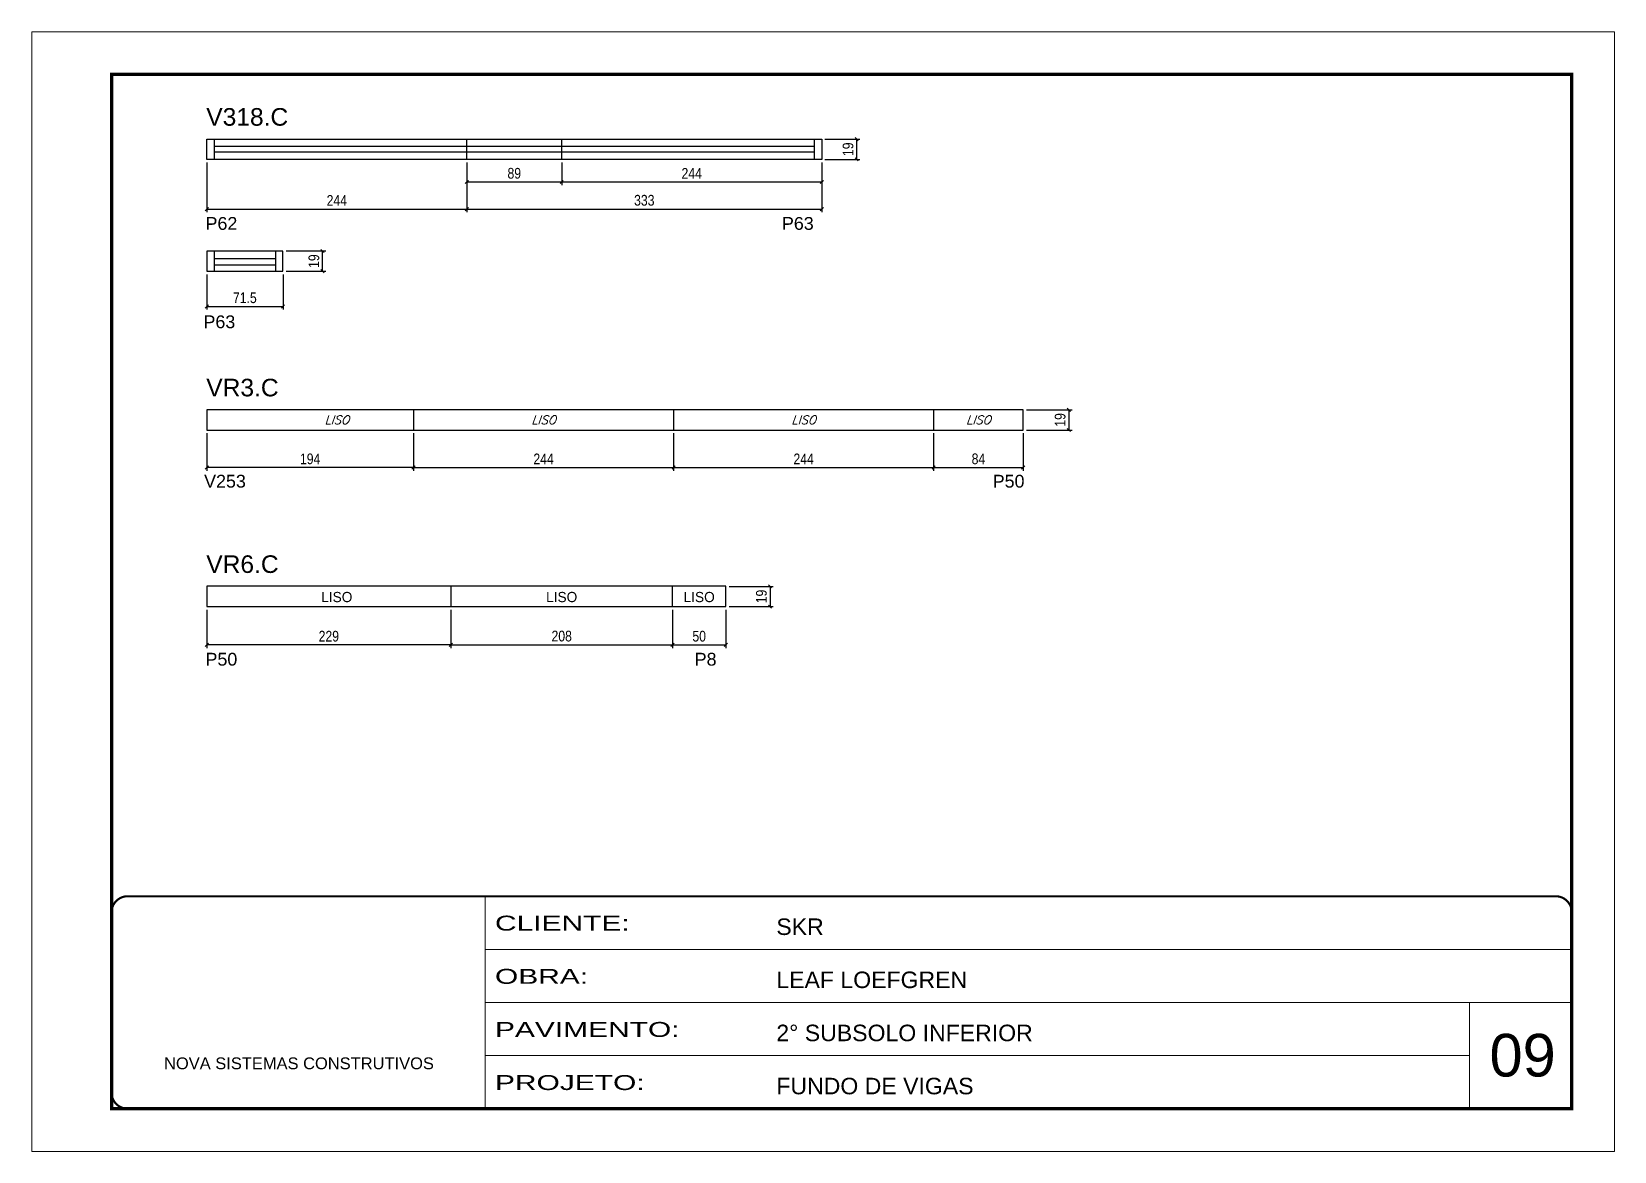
# Model space of a CAD drawing. Header units: millimetres. Extents: x 1959 to 8212, y 239 to 4735.
# Drawn here: x 1959 to 3444, y 1388 to 2438 of the extents above; entities that cross this region are included whole.
import ezdxf
from ezdxf.enums import TextEntityAlignment as Align

# ---------------------------------------------------------------- set-up
doc = ezdxf.new("R2010")
doc.units = ezdxf.units.MM
doc.linetypes.add('CONTINUO', pattern=[0])
doc.linetypes.add('DASHED', pattern=[0.75, 0.5, -0.25])
for name, color, linetype in [('5', 5, 'Continuous'), ('COTA', 241, 'Continuous'), ('NOMENCLATURA', 7, 'Continuous'), ('Painéis', 200, 'Continuous'), ('SARR_2.2x7', 40, 'Continuous'), ('texto', 7, 'Continuous')]:
    doc.layers.add(name, color=color, linetype=linetype)
for name, color, linetype, lineweight in [('CARIMBO', 255, 'Continuous', 9), ('Folhas', 255, 'Continuous', 9), ('SARRAFO DE PRESSAO', 251, 'DASHED', 9)]:
    doc.layers.add(name, color=color, linetype=linetype, lineweight=lineweight)
doc.styles.add('ARIAL', font='arial.ttf')
doc.styles.add('COTA TECNICA', font='techl___.ttf', dxfattribs={"height": 10})
doc.styles.add('COTA TECNICA-50', font='techl___.ttf', dxfattribs={"height": 10})
doc.styles.add('ROMANS', font='romans.shx')
doc.styles.get("Standard").update_dxf_attribs({"font": 'arial.ttf'})
doc.styles.add('Tecnologia', font='')
doc.styles.get('Tecnologia').set_extended_font_data('Forgotten Futurist')
doc.dimstyles.new('COTA PAINEL-50', dxfattribs={"dimtxt": 10, "dimasz": 3, "dimexe": 3, "dimexo": 3, "dimgap": 3, "dimtad": 1, "dimdec": 1, "dimzin": 12, "dimdsep": 46, "dimtxsty": 'COTA TECNICA-50', "dimblk1": 'OBLIQUE', "dimblk2": 'OBLIQUE', "dimsah": 1, "dimcen": 0.9, "dimclrd": 4, "dimclre": 4, "dimclrt": 240, "dimadec": 1, "dimazin": 3, "dimtfac": 1, "dimtdec": 1, "dimtmove": 0, "dimatfit": 3, "dimfxl": 1, "dimtolj": 1, "dimtzin": 12, "dimarcsym": 0})
doc.dimstyles.new('PAINEL', dxfattribs={"dimtxt": 10, "dimasz": 3, "dimexe": 3, "dimexo": 3, "dimgap": 3, "dimtad": 1, "dimdec": 1, "dimzin": 12, "dimdsep": 46, "dimtxsty": 'COTA TECNICA', "dimblk1": 'OBLIQUE', "dimblk2": 'OBLIQUE', "dimsah": 1, "dimcen": 0.9, "dimclrd": 4, "dimclre": 4, "dimclrt": 240, "dimadec": 1, "dimazin": 3, "dimtfac": 1, "dimtdec": 1, "dimtmove": 0, "dimatfit": 3, "dimfxl": 1, "dimtolj": 1, "dimtzin": 12, "dimarcsym": 0})

msp = doc.modelspace()

# ---------------------------------------------------------------- texts
at = {"layer": '5', "linetype": 'Continuous'}
for s, rotation, p in [('P62', 359.99996, (2121.92, 2252.24)), ('P63', 359.99996, (2662.74, 2252.24)), ('P63', 359.99996, (2119.99, 2159.99)), ('V253', 359.99996, (2120.6, 2010.5)), ('P50', 359.99996, (2860.51, 2010.5)), ('P50', 0.00004, (2121.88, 1843.56)), ('P8', 0.00004, (2580.87, 1843.56))]:
    msp.add_text(s, height=12, rotation=rotation, dxfattribs=at).set_placement(p)
at = {"layer": 'CARIMBO', "style": 'Tecnologia'}
for p in [(2245.08, 1903.08), (2456.08, 1903.08), (2585.08, 1903.08)]:
    msp.add_text('LISO', height=9.599, dxfattribs=at).set_placement(p, align=Align.CENTER)
at = {"layer": 'CARIMBO', "style": 'ARIAL'}
msp.add_text('09', height=40, dxfattribs=at).set_placement((3326.63, 1458.21))
at = {"layer": 'NOMENCLATURA', "linetype": 'Continuous'}
for s, p in [('V318.C', (2122.61, 2349.9)), ('VR3.C', (2122.61, 2096.07)), ('VR6.C', (2122.61, 1930.48))]:
    msp.add_text(s, height=16.5, dxfattribs=at).set_placement(p)
at = {"layer": 'texto', "color": 2, "char_height": 8, "attachment_point": 5, "style": 'ROMANS'}
for insert in [(2245.08, 2073.99), (2439.08, 2073.98), (2683.08, 2073.98), (2847.08, 2074)]:
    msp.add_mtext('{\\Q19;\\C256;LISO}', dxfattribs=dict(at, insert=insert))

# ---------------------------------------------------------------- blocks, each defined once
blk = doc.blocks.new('9999999999')
at = {"color": 30, "linetype": 'CONTINUO'}
for p, q in [((98564.6, 34230.2), (98564.6, 34429.4)), ((98564.6, 34379.6), (99584, 34379.6)), ((98564.6, 34329.8), (99488, 34329.8)), ((99584, 34329.8), (99488, 34329.8)), ((99488, 34329.8), (99488, 34230.2)), ((98564.6, 34280), (99488, 34280))]:
    blk.add_line(p, q, dxfattribs=at)
at = {"color": 30, "linetype": 'CONTINUO', "const_width": 2}
blk.add_lwpolyline([(99584, 34230.2), (99584, 34414.4, 0.414214), (99569, 34429.4), (98229, 34429.4, 0.414214), (98214, 34414.4), (98214, 34245.2, 0.414214), (98229, 34230.2), (99584, 34230.2)], format="xyb", dxfattribs=at)
at = {"layer": 'Folhas'}
blk.add_lwpolyline([(98139, 34190.2), (99624, 34190.2), (99624, 35240.2), (98139, 35240.2)], close=True, dxfattribs=at)
at = {"layer": 'Folhas', "color": 30, "const_width": 3}
blk.add_lwpolyline([(98214, 34230.2), (99584, 34230.2), (99584, 35200.2), (98214, 35200.2)], close=True, dxfattribs=at)
at = {"color": 7, "linetype": 'Continuous', "ltscale": 5, "style": 'ARIAL'}
for s, height, p in [('SKR', 15.48, (98837.7, 34393.1)), ('LEAF LOEFGREN', 15.483, (98837.7, 34343.3)), ('2° SUBSOLO INFERIOR', 15.483, (98837.7, 34293.5)), ('NOVA SISTEMAS CONSTRUTIVOS', 11.059, (98263.2, 34267.2)), ('FUNDO DE VIGAS', 15.483, (98837.7, 34243.7))]:
    blk.add_text(s, height=height, dxfattribs=at).set_placement(p)
at = {"layer": 'Folhas', "color": 7, "style": 'Tecnologia', "width": 1.5}
for s, p in [('CLIENTE:', (98573.7, 34397.2)), ('OBRA:', (98573.7, 34347.3)), ('PAVIMENTO:', (98573.7, 34297.5)), ('PROJETO:', (98573.7, 34247.7))]:
    blk.add_text(s, height=14, dxfattribs=at).set_placement(p)
blk = doc.blocks.new('_Oblique')
at = {"color": 0, "linetype": 'ByBlock', "lineweight": -2}
blk.add_line((-0.5, -0.5), (0.5, 0.5), dxfattribs=at)
blk = doc.blocks.new('*D131')
at = {"layer": 'COTA', "color": 4, "linetype": 'ByBlock', "lineweight": -2, "transparency": 16777216}
for p, q in [((2123.1, 2315.3), (2123.1, 2268.7)), ((2367.1, 2315.3), (2367.1, 2268.7)), ((2123.1, 2271.7), (2367.1, 2271.7))]:
    blk.add_line(p, q, dxfattribs=at)
at = {"layer": 'Defpoints', "color": 0, "linetype": 'ByBlock', "transparency": 16777216}
for p in [(2123.1, 2318.3), (2367.1, 2318.3), (2367.1, 2271.7)]:
    blk.add_point(p, dxfattribs=at)
at = {"layer": 'COTA', "color": 4, "linetype": 'ByBlock', "lineweight": -2, "transparency": 16777216, "xscale": 3, "yscale": 3, "zscale": 3, "rotation": 180}
blk.add_blockref('_Oblique', (2123.1, 2271.7), dxfattribs=at)
at = {"layer": 'COTA', "color": 4, "linetype": 'ByBlock', "lineweight": -2, "transparency": 16777216, "xscale": 3, "yscale": 3, "zscale": 3}
blk.add_blockref('_Oblique', (2367.1, 2271.7), dxfattribs=at)
at = {"layer": 'COTA', "color": 240, "linetype": 'ByBlock', "transparency": 16777216, "insert": (2245.1, 2279.8), "char_height": 10, "attachment_point": 5, "style": 'COTA TECNICA-50'}
blk.add_mtext('\\A1;244', dxfattribs=at)
blk = doc.blocks.new('*D132')
at = {"layer": 'COTA', "color": 4, "linetype": 'ByBlock', "lineweight": -2, "transparency": 16777216}
for p, q in [((2367.1, 2315.3), (2367.1, 2268.7)), ((2700.1, 2315.3), (2700.1, 2268.7)), ((2367.1, 2271.7), (2700.1, 2271.7))]:
    blk.add_line(p, q, dxfattribs=at)
at = {"layer": 'Defpoints', "color": 0, "linetype": 'ByBlock', "transparency": 16777216}
for p in [(2367.1, 2318.3), (2700.1, 2318.3), (2700.1, 2271.7)]:
    blk.add_point(p, dxfattribs=at)
at = {"layer": 'COTA', "color": 4, "linetype": 'ByBlock', "lineweight": -2, "transparency": 16777216, "xscale": 3, "yscale": 3, "zscale": 3, "rotation": 180}
blk.add_blockref('_Oblique', (2367.1, 2271.7), dxfattribs=at)
at = {"layer": 'COTA', "color": 4, "linetype": 'ByBlock', "lineweight": -2, "transparency": 16777216, "xscale": 3, "yscale": 3, "zscale": 3}
blk.add_blockref('_Oblique', (2700.1, 2271.7), dxfattribs=at)
at = {"layer": 'COTA', "color": 240, "linetype": 'ByBlock', "transparency": 16777216, "insert": (2533.6, 2279.9), "char_height": 10, "attachment_point": 5, "style": 'COTA TECNICA-50'}
blk.add_mtext('\\A1;333', dxfattribs=at)
blk = doc.blocks.new('*D133')
at = {"layer": 'COTA', "color": 4, "lineweight": -2, "transparency": 16777216}
for p, q in [((2703.1, 2337.3), (2735.9, 2337.3)), ((2732.9, 2318.3), (2732.9, 2337.3)), ((2703.1, 2318.3), (2735.9, 2318.3))]:
    blk.add_line(p, q, dxfattribs=at)
at = {"layer": 'Defpoints', "color": 0, "transparency": 16777216}
for p in [(2700.1, 2337.3), (2732.9, 2337.3), (2700.1, 2318.3)]:
    blk.add_point(p, dxfattribs=at)
at = {"layer": 'COTA', "color": 4, "lineweight": -2, "transparency": 16777216, "xscale": 3, "yscale": 3, "zscale": 3}
for p, rotation in [((2732.9, 2337.3), 90), ((2732.9, 2318.3), 270)]:
    blk.add_blockref('_Oblique', p, dxfattribs=dict(at, rotation=rotation))
at = {"layer": 'COTA', "color": 240, "transparency": 16777216, "insert": (2724.8, 2327.8), "char_height": 10, "attachment_point": 5, "rotation": 90, "style": 'COTA TECNICA'}
blk.add_mtext('\\A1;19', dxfattribs=at)
blk = doc.blocks.new('*D134')
at = {"layer": 'COTA', "color": 4, "lineweight": -2, "transparency": 16777216}
for p, q in [((2367.1, 2315.3), (2367.1, 2294.1)), ((2456.1, 2315.3), (2456.1, 2294.1)), ((2367.1, 2297.1), (2456.1, 2297.1))]:
    blk.add_line(p, q, dxfattribs=at)
at = {"layer": 'Defpoints', "color": 0, "transparency": 16777216}
for p in [(2367.1, 2318.3), (2456.1, 2318.3), (2456.1, 2297.1)]:
    blk.add_point(p, dxfattribs=at)
at = {"layer": 'COTA', "color": 4, "lineweight": -2, "transparency": 16777216, "xscale": 3, "yscale": 3, "zscale": 3, "rotation": 180}
blk.add_blockref('_Oblique', (2367.1, 2297.1), dxfattribs=at)
at = {"layer": 'COTA', "color": 4, "lineweight": -2, "transparency": 16777216, "xscale": 3, "yscale": 3, "zscale": 3}
blk.add_blockref('_Oblique', (2456.1, 2297.1), dxfattribs=at)
at = {"layer": 'COTA', "color": 240, "transparency": 16777216, "insert": (2411.6, 2305.2), "char_height": 10, "attachment_point": 5, "style": 'COTA TECNICA'}
blk.add_mtext('\\A1;89', dxfattribs=at)
blk = doc.blocks.new('*D135')
at = {"layer": 'COTA', "color": 4, "lineweight": -2, "transparency": 16777216}
for p, q in [((2456.1, 2315.3), (2456.1, 2294.1)), ((2700.1, 2315.3), (2700.1, 2294.1)), ((2456.1, 2297.1), (2700.1, 2297.1))]:
    blk.add_line(p, q, dxfattribs=at)
at = {"layer": 'Defpoints', "color": 0, "transparency": 16777216}
for p in [(2456.1, 2318.3), (2700.1, 2318.3), (2700.1, 2297.1)]:
    blk.add_point(p, dxfattribs=at)
at = {"layer": 'COTA', "color": 4, "lineweight": -2, "transparency": 16777216, "xscale": 3, "yscale": 3, "zscale": 3, "rotation": 180}
blk.add_blockref('_Oblique', (2456.1, 2297.1), dxfattribs=at)
at = {"layer": 'COTA', "color": 4, "lineweight": -2, "transparency": 16777216, "xscale": 3, "yscale": 3, "zscale": 3}
blk.add_blockref('_Oblique', (2700.1, 2297.1), dxfattribs=at)
at = {"layer": 'COTA', "color": 240, "transparency": 16777216, "insert": (2578.1, 2305.2), "char_height": 10, "attachment_point": 5, "style": 'COTA TECNICA'}
blk.add_mtext('\\A1;244', dxfattribs=at)
blk = doc.blocks.new('*D136')
at = {"layer": 'COTA', "color": 4, "lineweight": -2, "transparency": 16777216}
for p, q in [((2197.6, 2232.4), (2234.7, 2232.4)), ((2231.7, 2213.4), (2231.7, 2232.4)), ((2197.6, 2213.4), (2234.7, 2213.4))]:
    blk.add_line(p, q, dxfattribs=at)
at = {"layer": 'Defpoints', "color": 0, "transparency": 16777216}
for p in [(2194.6, 2232.4), (2231.7, 2232.4), (2194.6, 2213.4)]:
    blk.add_point(p, dxfattribs=at)
at = {"layer": 'COTA', "color": 4, "lineweight": -2, "transparency": 16777216, "xscale": 3, "yscale": 3, "zscale": 3}
for p, rotation in [((2231.7, 2232.4), 90), ((2231.7, 2213.4), 270)]:
    blk.add_blockref('_Oblique', p, dxfattribs=dict(at, rotation=rotation))
at = {"layer": 'COTA', "color": 240, "transparency": 16777216, "insert": (2223.6, 2222.9), "char_height": 10, "attachment_point": 5, "rotation": 90, "style": 'COTA TECNICA'}
blk.add_mtext('\\A1;19', dxfattribs=at)
blk = doc.blocks.new('*D137')
at = {"layer": 'COTA', "color": 4, "linetype": 'ByBlock', "lineweight": -2, "transparency": 16777216}
for p, q in [((2123.1, 2210.4), (2123.1, 2177.4)), ((2194.6, 2210.4), (2194.6, 2177.4)), ((2123.1, 2180.4), (2194.6, 2180.4))]:
    blk.add_line(p, q, dxfattribs=at)
at = {"layer": 'Defpoints', "color": 0, "linetype": 'ByBlock', "transparency": 16777216}
for p in [(2123.1, 2213.4), (2194.6, 2213.4), (2194.6, 2180.4)]:
    blk.add_point(p, dxfattribs=at)
at = {"layer": 'COTA', "color": 4, "linetype": 'ByBlock', "lineweight": -2, "transparency": 16777216, "xscale": 3, "yscale": 3, "zscale": 3, "rotation": 180}
blk.add_blockref('_Oblique', (2123.1, 2180.4), dxfattribs=at)
at = {"layer": 'COTA', "color": 4, "linetype": 'ByBlock', "lineweight": -2, "transparency": 16777216, "xscale": 3, "yscale": 3, "zscale": 3}
blk.add_blockref('_Oblique', (2194.6, 2180.4), dxfattribs=at)
at = {"layer": 'COTA', "color": 240, "linetype": 'ByBlock', "transparency": 16777216, "insert": (2158.8, 2188.5), "char_height": 10, "attachment_point": 5, "style": 'COTA TECNICA-50'}
blk.add_mtext('\\A1;71.5', dxfattribs=at)
blk = doc.blocks.new('*D138')
at = {"layer": 'COTA', "color": 4, "lineweight": -2, "transparency": 16777216}
for p, q in [((2123.1, 2061.5), (2123.1, 2026.3)), ((2317.1, 2061.5), (2317.1, 2026.3)), ((2317.1, 2029.3), (2123.1, 2029.3))]:
    blk.add_line(p, q, dxfattribs=at)
at = {"layer": 'Defpoints', "color": 0, "transparency": 16777216}
for p in [(2123.1, 2064.5), (2317.1, 2064.5), (2123.1, 2029.3)]:
    blk.add_point(p, dxfattribs=at)
at = {"layer": 'COTA', "color": 4, "lineweight": -2, "transparency": 16777216, "xscale": 3, "yscale": 3, "zscale": 3, "rotation": 180}
blk.add_blockref('_Oblique', (2123.1, 2029.3), dxfattribs=at)
at = {"layer": 'COTA', "color": 4, "lineweight": -2, "transparency": 16777216, "xscale": 3, "yscale": 3, "zscale": 3}
blk.add_blockref('_Oblique', (2317.1, 2029.3), dxfattribs=at)
at = {"layer": 'COTA', "color": 240, "transparency": 16777216, "insert": (2220.1, 2037.4), "char_height": 10, "attachment_point": 5, "style": 'COTA TECNICA'}
blk.add_mtext('\\A1;194', dxfattribs=at)
blk = doc.blocks.new('*D139')
at = {"layer": 'COTA', "color": 4, "lineweight": -2, "transparency": 16777216}
for p, q in [((2317.1, 2061.5), (2317.1, 2026.3)), ((2561.1, 2061.5), (2561.1, 2026.3)), ((2317.1, 2029.3), (2561.1, 2029.3))]:
    blk.add_line(p, q, dxfattribs=at)
at = {"layer": 'Defpoints', "color": 0, "transparency": 16777216}
for p in [(2317.1, 2064.5), (2561.1, 2064.5), (2561.1, 2029.3)]:
    blk.add_point(p, dxfattribs=at)
at = {"layer": 'COTA', "color": 4, "lineweight": -2, "transparency": 16777216, "xscale": 3, "yscale": 3, "zscale": 3, "rotation": 180}
blk.add_blockref('_Oblique', (2317.1, 2029.3), dxfattribs=at)
at = {"layer": 'COTA', "color": 4, "lineweight": -2, "transparency": 16777216, "xscale": 3, "yscale": 3, "zscale": 3}
blk.add_blockref('_Oblique', (2561.1, 2029.3), dxfattribs=at)
at = {"layer": 'COTA', "color": 240, "transparency": 16777216, "insert": (2439.1, 2037.4), "char_height": 10, "attachment_point": 5, "style": 'COTA TECNICA'}
blk.add_mtext('\\A1;244', dxfattribs=at)
blk = doc.blocks.new('*D140')
at = {"layer": 'COTA', "color": 4, "lineweight": -2, "transparency": 16777216}
for p, q in [((2561.1, 2061.5), (2561.1, 2026.3)), ((2805.1, 2061.5), (2805.1, 2026.3)), ((2561.1, 2029.3), (2805.1, 2029.3))]:
    blk.add_line(p, q, dxfattribs=at)
at = {"layer": 'Defpoints', "color": 0, "transparency": 16777216}
for p in [(2561.1, 2064.5), (2805.1, 2064.5), (2805.1, 2029.3)]:
    blk.add_point(p, dxfattribs=at)
at = {"layer": 'COTA', "color": 4, "lineweight": -2, "transparency": 16777216, "xscale": 3, "yscale": 3, "zscale": 3, "rotation": 180}
blk.add_blockref('_Oblique', (2561.1, 2029.3), dxfattribs=at)
at = {"layer": 'COTA', "color": 4, "lineweight": -2, "transparency": 16777216, "xscale": 3, "yscale": 3, "zscale": 3}
blk.add_blockref('_Oblique', (2805.1, 2029.3), dxfattribs=at)
at = {"layer": 'COTA', "color": 240, "transparency": 16777216, "insert": (2683.1, 2037.4), "char_height": 10, "attachment_point": 5, "style": 'COTA TECNICA'}
blk.add_mtext('\\A1;244', dxfattribs=at)
blk = doc.blocks.new('*D141')
at = {"layer": 'COTA', "color": 4, "lineweight": -2, "transparency": 16777216}
for p, q in [((2892.1, 2083.5), (2934.9, 2083.5)), ((2931.9, 2083.5), (2931.9, 2064.5)), ((2892.1, 2064.5), (2934.9, 2064.5))]:
    blk.add_line(p, q, dxfattribs=at)
at = {"layer": 'Defpoints', "color": 0, "transparency": 16777216}
for p in [(2889.1, 2083.5), (2889.1, 2064.5), (2931.9, 2064.5)]:
    blk.add_point(p, dxfattribs=at)
at = {"layer": 'COTA', "color": 4, "lineweight": -2, "transparency": 16777216, "xscale": 3, "yscale": 3, "zscale": 3}
for p, rotation in [((2931.9, 2083.5), 90), ((2931.9, 2064.5), 270)]:
    blk.add_blockref('_Oblique', p, dxfattribs=dict(at, rotation=rotation))
at = {"layer": 'COTA', "color": 240, "transparency": 16777216, "insert": (2923.8, 2074), "char_height": 10, "attachment_point": 5, "rotation": 90, "style": 'COTA TECNICA'}
blk.add_mtext('\\A1;19', dxfattribs=at)
blk = doc.blocks.new('*D142')
at = {"layer": 'COTA', "color": 4, "lineweight": -2, "transparency": 16777216}
for p, q in [((2805.1, 2061.5), (2805.1, 2026.3)), ((2889.1, 2061.5), (2889.1, 2026.3)), ((2805.1, 2029.3), (2889.1, 2029.3))]:
    blk.add_line(p, q, dxfattribs=at)
at = {"layer": 'Defpoints', "color": 0, "transparency": 16777216}
for p in [(2805.1, 2064.5), (2889.1, 2064.5), (2889.1, 2029.3)]:
    blk.add_point(p, dxfattribs=at)
at = {"layer": 'COTA', "color": 4, "lineweight": -2, "transparency": 16777216, "xscale": 3, "yscale": 3, "zscale": 3, "rotation": 180}
blk.add_blockref('_Oblique', (2805.1, 2029.3), dxfattribs=at)
at = {"layer": 'COTA', "color": 4, "lineweight": -2, "transparency": 16777216, "xscale": 3, "yscale": 3, "zscale": 3}
blk.add_blockref('_Oblique', (2889.1, 2029.3), dxfattribs=at)
at = {"layer": 'COTA', "color": 240, "transparency": 16777216, "insert": (2847.1, 2037.4), "char_height": 10, "attachment_point": 5, "style": 'COTA TECNICA'}
blk.add_mtext('\\A1;84', dxfattribs=at)
blk = doc.blocks.new('*D143')
at = {"layer": 'COTA', "color": 4, "lineweight": -2, "transparency": 16777216}
for p, q in [((2123.1, 1895.9), (2123.1, 1860)), ((2352.1, 1895.9), (2352.1, 1860)), ((2352.1, 1863), (2123.1, 1863))]:
    blk.add_line(p, q, dxfattribs=at)
at = {"layer": 'Defpoints', "color": 0, "transparency": 16777216}
for p in [(2123.1, 1898.9), (2352.1, 1898.9), (2123.1, 1863)]:
    blk.add_point(p, dxfattribs=at)
at = {"layer": 'COTA', "color": 4, "lineweight": -2, "transparency": 16777216, "xscale": 3, "yscale": 3, "zscale": 3, "rotation": 180}
blk.add_blockref('_Oblique', (2123.1, 1863), dxfattribs=at)
at = {"layer": 'COTA', "color": 4, "lineweight": -2, "transparency": 16777216, "xscale": 3, "yscale": 3, "zscale": 3}
blk.add_blockref('_Oblique', (2352.1, 1863), dxfattribs=at)
at = {"layer": 'COTA', "color": 240, "transparency": 16777216, "insert": (2237.6, 1871.1), "char_height": 10, "attachment_point": 5, "style": 'COTA TECNICA'}
blk.add_mtext('\\A1;229', dxfattribs=at)
blk = doc.blocks.new('*D144')
at = {"layer": 'COTA', "color": 4, "lineweight": -2, "transparency": 16777216}
for p, q in [((2352.1, 1895.9), (2352.1, 1860)), ((2560.1, 1895.9), (2560.1, 1860)), ((2352.1, 1863), (2560.1, 1863))]:
    blk.add_line(p, q, dxfattribs=at)
at = {"layer": 'Defpoints', "color": 0, "transparency": 16777216}
for p in [(2352.1, 1898.9), (2560.1, 1898.9), (2560.1, 1863)]:
    blk.add_point(p, dxfattribs=at)
at = {"layer": 'COTA', "color": 4, "lineweight": -2, "transparency": 16777216, "xscale": 3, "yscale": 3, "zscale": 3, "rotation": 180}
blk.add_blockref('_Oblique', (2352.1, 1863), dxfattribs=at)
at = {"layer": 'COTA', "color": 4, "lineweight": -2, "transparency": 16777216, "xscale": 3, "yscale": 3, "zscale": 3}
blk.add_blockref('_Oblique', (2560.1, 1863), dxfattribs=at)
at = {"layer": 'COTA', "color": 240, "transparency": 16777216, "insert": (2456.1, 1871.2), "char_height": 10, "attachment_point": 5, "style": 'COTA TECNICA'}
blk.add_mtext('\\A1;208', dxfattribs=at)
blk = doc.blocks.new('*D145')
at = {"layer": 'COTA', "color": 4, "lineweight": -2, "transparency": 16777216}
for p, q in [((2613.1, 1917.9), (2654.6, 1917.9)), ((2651.6, 1917.9), (2651.6, 1898.9)), ((2613.1, 1898.9), (2654.6, 1898.9))]:
    blk.add_line(p, q, dxfattribs=at)
at = {"layer": 'Defpoints', "color": 0, "transparency": 16777216}
for p in [(2610.1, 1917.9), (2610.1, 1898.9), (2651.6, 1898.9)]:
    blk.add_point(p, dxfattribs=at)
at = {"layer": 'COTA', "color": 4, "lineweight": -2, "transparency": 16777216, "xscale": 3, "yscale": 3, "zscale": 3}
for p, rotation in [((2651.6, 1917.9), 90), ((2651.6, 1898.9), 270)]:
    blk.add_blockref('_Oblique', p, dxfattribs=dict(at, rotation=rotation))
at = {"layer": 'COTA', "color": 240, "transparency": 16777216, "insert": (2643.5, 1908.4), "char_height": 10, "attachment_point": 5, "rotation": 90, "style": 'COTA TECNICA'}
blk.add_mtext('\\A1;19', dxfattribs=at)
blk = doc.blocks.new('*D146')
at = {"layer": 'COTA', "color": 4, "lineweight": -2, "transparency": 16777216}
for p, q in [((2560.1, 1895.9), (2560.1, 1860)), ((2610.1, 1895.9), (2610.1, 1860)), ((2560.1, 1863), (2610.1, 1863))]:
    blk.add_line(p, q, dxfattribs=at)
at = {"layer": 'Defpoints', "color": 0, "transparency": 16777216}
for p in [(2560.1, 1898.9), (2610.1, 1898.9), (2610.1, 1863)]:
    blk.add_point(p, dxfattribs=at)
at = {"layer": 'COTA', "color": 4, "lineweight": -2, "transparency": 16777216, "xscale": 3, "yscale": 3, "zscale": 3, "rotation": 180}
blk.add_blockref('_Oblique', (2560.1, 1863), dxfattribs=at)
at = {"layer": 'COTA', "color": 4, "lineweight": -2, "transparency": 16777216, "xscale": 3, "yscale": 3, "zscale": 3}
blk.add_blockref('_Oblique', (2610.1, 1863), dxfattribs=at)
at = {"layer": 'COTA', "color": 240, "transparency": 16777216, "insert": (2585.1, 1871.1), "char_height": 10, "attachment_point": 5, "style": 'COTA TECNICA'}
blk.add_mtext('\\A1;50', dxfattribs=at)

# ---------------------------------------------------------------- dimensions: what is measured, and where the dimension line sits
at = {"layer": 'COTA'}
for base, p1, p2, picture, middle in [((2732.85, 2337.34), (2700.08, 2318.34), (2700.08, 2337.34), '*D133', (2724.76, 2327.84)), ((2231.73, 2232.38), (2194.58, 2213.38), (2194.58, 2232.38), '*D136', (2223.64, 2222.88)), ((2931.91, 2064.51), (2889.08, 2083.51), (2889.08, 2064.51), '*D141', (2923.82, 2074.01)), ((2651.63, 1898.92), (2610.08, 1917.92), (2610.08, 1898.92), '*D145', (2643.55, 1908.42))]:
    dim = msp.add_linear_dim(base=base, p1=p1, p2=p2, angle=90, dimstyle='PAINEL', dxfattribs=at)
    dim.commit()
    dim.dimension.update_dxf_attribs({"geometry": picture, "text_midpoint": middle})
at = {"layer": 'COTA', "color": 1, "linetype": 'ByBlock'}
for base, p1, p2, picture, middle in [((2367.08, 2271.7), (2123.08, 2318.34), (2367.08, 2318.34), '*D131', (2245.08, 2279.78)), ((2700.08, 2271.7), (2367.08, 2318.34), (2700.08, 2318.34), '*D132', (2533.58, 2279.92)), ((2194.58, 2180.41), (2123.08, 2213.38), (2194.58, 2213.38), '*D137', (2158.83, 2188.52))]:
    dim = msp.add_linear_dim(base=base, p1=p1, p2=p2, dimstyle='COTA PAINEL-50', override={"dimarcsym": 1}, dxfattribs=at)
    dim.commit()
    dim.dimension.update_dxf_attribs({"geometry": picture, "text_midpoint": middle})
at = {"layer": 'COTA'}
for base, p1, p2, picture, middle in [((2456.08, 2297.15), (2367.08, 2318.34), (2456.08, 2318.34), '*D134', (2411.58, 2305.25)), ((2123.08, 2029.31), (2317.08, 2064.51), (2123.08, 2064.51), '*D138', (2220.08, 2037.41)), ((2561.08, 2029.31), (2317.08, 2064.51), (2561.08, 2064.51), '*D139', (2439.08, 2037.38)), ((2805.08, 2029.31), (2561.08, 2064.51), (2805.08, 2064.51), '*D140', (2683.08, 2037.38)), ((2889.08, 2029.31), (2805.08, 2064.51), (2889.08, 2064.51), '*D142', (2847.08, 2037.4)), ((2123.08, 1863.03), (2352.08, 1898.92), (2123.08, 1898.92), '*D143', (2237.58, 1871.12)), ((2560.08, 1863.03), (2352.08, 1898.92), (2560.08, 1898.92), '*D144', (2456.08, 1871.15)), ((2610.08, 1863.03), (2560.08, 1898.92), (2610.08, 1898.92), '*D146', (2585.08, 1871.14))]:
    dim = msp.add_linear_dim(base=base, p1=p1, p2=p2, dimstyle='PAINEL', dxfattribs=at)
    dim.commit()
    dim.dimension.update_dxf_attribs({"geometry": picture, "text_midpoint": middle})
dim = msp.add_linear_dim(base=(2700.08, 2297.15), p1=(2456.08, 2318.34), p2=(2700.08, 2318.34), dimstyle='PAINEL', override={"dimtmove": 1}, dxfattribs=at)
dim.commit()
dim.dimension.update_dxf_attribs({"geometry": '*D135', "text_midpoint": (2578.08, 2305.22)})

# ---------------------------------------------------------------- linework, layer by layer
at = {"layer": 'Painéis', "linetype": 'ByBlock'}
for p, q in [((2367.08, 2318.34), (2367.08, 2337.34)), ((2456.08, 2318.34), (2456.08, 2337.34)), ((2889.08, 2083.51), (2123.08, 2083.51)), ((2123.08, 2083.51), (2123.08, 2064.51)), ((2317.08, 2083.51), (2317.08, 2064.51)), ((2561.08, 2083.51), (2561.08, 2064.51)), ((2805.08, 2083.51), (2805.08, 2064.51)), ((2889.08, 2064.51), (2889.08, 2083.51)), ((2123.08, 2064.51), (2889.08, 2064.51)), ((2610.08, 1917.92), (2123.08, 1917.92)), ((2123.08, 1917.92), (2123.08, 1898.92)), ((2352.08, 1917.92), (2352.08, 1898.92)), ((2560.08, 1898.92), (2560.08, 1917.92)), ((2610.08, 1898.92), (2610.08, 1917.92)), ((2123.08, 1898.92), (2610.08, 1898.92))]:
    msp.add_line(p, q, dxfattribs=at)
for points in [[(2123.08, 2337.34), (2700.08, 2337.34), (2700.08, 2318.34), (2123.08, 2318.34)], [(2123.08, 2232.38), (2123.08, 2213.38), (2194.58, 2213.38), (2194.58, 2232.38)]]:
    msp.add_lwpolyline(points, close=True, dxfattribs=at)
at = {"layer": 'SARR_2.2x7', "linetype": 'Continuous'}
for p, q in [((2130.08, 2337.34), (2130.08, 2318.34)), ((2693.08, 2337.34), (2693.08, 2318.34)), ((2367.08, 2330.34), (2130.08, 2330.34)), ((2130.08, 2325.34), (2367.08, 2325.34)), ((2693.08, 2330.34), (2367.08, 2330.34)), ((2367.08, 2325.34), (2693.08, 2325.34)), ((2130.08, 2232.38), (2130.08, 2213.38)), ((2187.58, 2232.38), (2187.58, 2213.38)), ((2130.08, 2225.38), (2187.58, 2225.38)), ((2130.08, 2219.38), (2187.58, 2219.38))]:
    msp.add_line(p, q, dxfattribs=at)

# ---------------------------------------------------------------- block references
at = {"layer": 'SARRAFO DE PRESSAO', "color": 6, "linetype": 'ByBlock'}
msp.add_blockref('9999999999', (-96180.21, -32802.14), dxfattribs=at)

msp.set_redraw_order([(e.dxf.handle, doc.entitydb.next_handle()) for e in msp.query("TEXT MTEXT ATTDEF DIMENSION ARC_DIMENSION")])  # texts and dimensions are drawn at this point

doc.saveas('drawing.dxf')
